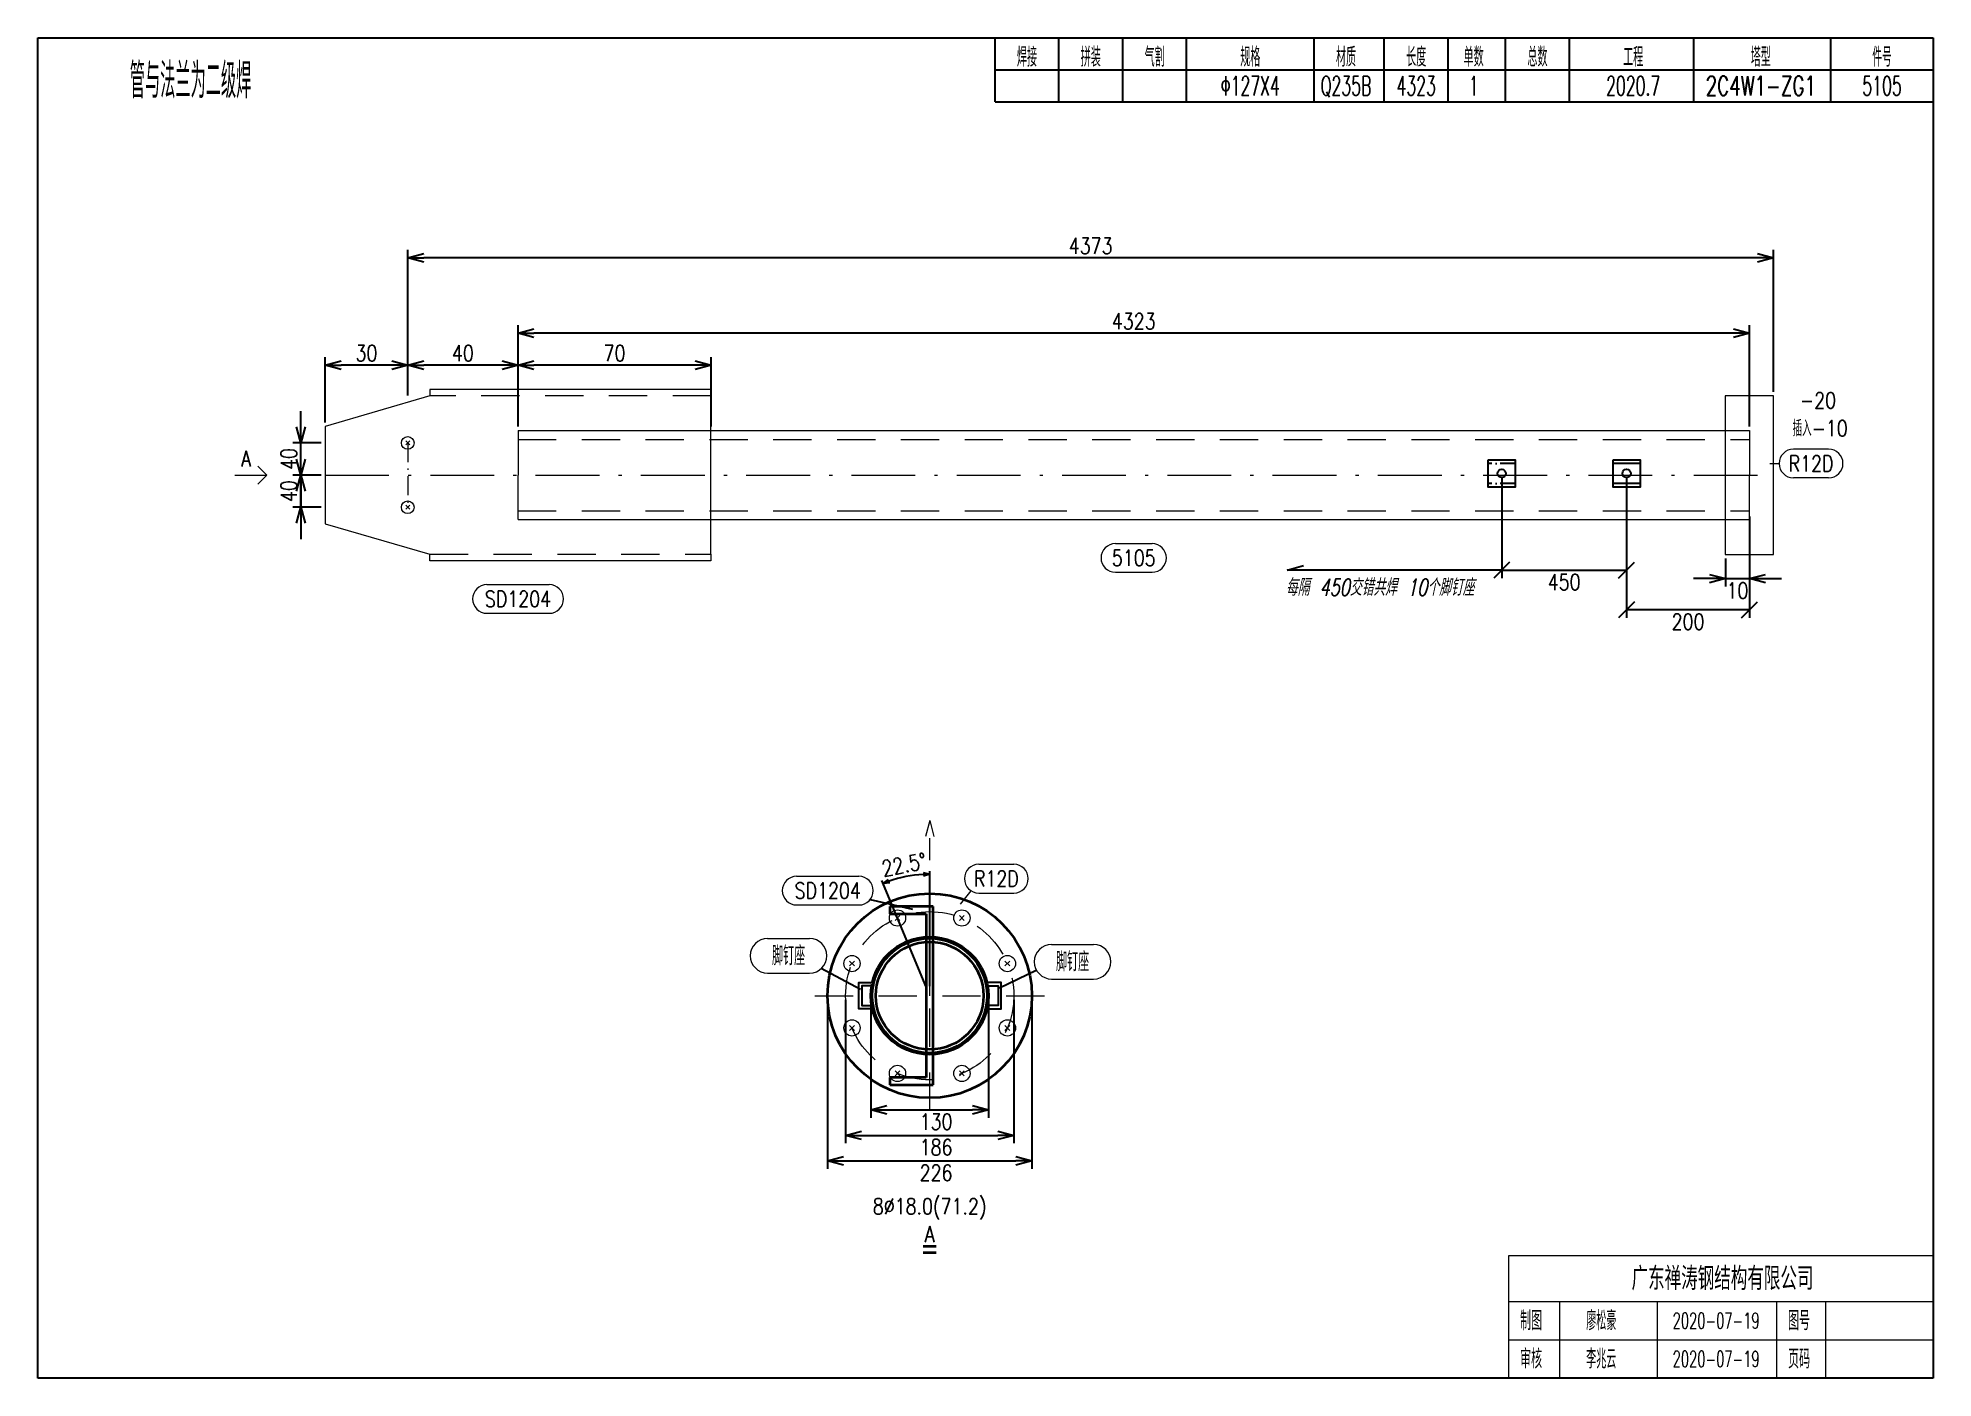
# Model space of a CAD drawing. Extents: x 154981 to 165753, y -86801 to -82885.
# Drawn here: x 157658.1 to 157955.1, y -84766.7 to -84556.7 of the extents above; entities that cross this region are included whole.
import ezdxf
from ezdxf.enums import TextEntityAlignment as Align

# ---------------------------------------------------------------- set-up
doc = ezdxf.new("R2010")
doc.units = 0
doc.header["$MEASUREMENT"] = 0
for name, pattern in [('ACAD_ISO10W100', [18, 12, -3, 0, -3]), ('一点画线', [5.2, 3, -1, 0.2, -1]), ('长一点画线', [16.5, 10, -3, 0.5, -3]), ('长虚线', [10, 6, -4])]:
    doc.linetypes.add(name, pattern=pattern)
doc.layers.get('0').update_dxf_attribs({"linetype": 'CONTINUOUS', "lineweight": 25})
doc.layers.get('Defpoints').update_dxf_attribs({"linetype": 'CONTINUOUS'})
doc.layers.add('12', color=7, linetype='CONTINUOUS')
doc.layers.add('4', color=7, linetype='CONTINUOUS', lineweight=25)
doc.layers.add('5', color=7, linetype='CONTINUOUS', lineweight=25)
doc.styles.add('DimFont', font='simplex.shx', dxfattribs={"width": 0.8, "bigfont": 'gbhzfs.shx'})
doc.styles.add('hz', font='txt.shx', dxfattribs={"width": 0.7, "oblique": 12, "bigfont": 'hztxt.shx'})
doc.styles.get("Standard").update_dxf_attribs({"font": 'simplex.shx', "width": 0.7, "height": 3, "bigfont": 'gbhzfs.shx'})
doc.dimstyles.new('DHDxfDimStyleOblique', dxfattribs={"dimtxt": 2.5, "dimasz": 2.5, "dimexe": 1.25, "dimexo": 0.625, "dimtad": 2, "dimtxsty": 'DimFont', "dimblk": 'OBLIQUE', "dimblk1": 'OBLIQUE', "dimblk2": 'OBLIQUE', "dimcen": 2.5, "dimadec": 0, "dimazin": 0, "dimtfac": 1, "dimtmove": 0, "dimatfit": 3, "dimfxl": 0, "dimarcsym": 0})
doc.dimstyles.new('DHDxfDimStyleOpen30', dxfattribs={"dimtxt": 2.5, "dimasz": 2.5, "dimexe": 1.25, "dimexo": 0.625, "dimtad": 2, "dimtxsty": 'DimFont', "dimblk": 'OPEN30', "dimblk1": 'OPEN30', "dimblk2": 'OPEN30', "dimcen": 2.5, "dimadec": 0, "dimazin": 0, "dimtfac": 1, "dimtmove": 0, "dimatfit": 3, "dimfxl": 0, "dimarcsym": 0})

msp = doc.modelspace()

# ---------------------------------------------------------------- texts
at = {"layer": '12', "color": 140, "style": 'hz', "oblique": 12, "width": 0.7}
msp.add_text('每隔 450交错共焊 10个脚钉座', height=2.625, dxfattribs=at).set_placement((157868.42533, -84642.61606), align=Align.MIDDLE)
at = {"layer": '4', "color": 1, "linetype": 'Continuous', "lineweight": 25}
for s, height, width, p in [('焊接', 3, 0.7, (157813.11666, -84559.66733)), ('拼装', 3, 0.7, (157823.11666, -84559.66733)), ('气割', 3, 0.7, (157833.11666, -84559.66733)), ('规格', 3, 0.7, (157848.11666, -84559.66733)), ('材质', 3, 0.7, (157863.11666, -84559.66733)), ('长度', 3, 0.7, (157874.11666, -84559.66733)), ('单数', 3, 0.7, (157883.11666, -84559.66733)), ('总数', 3, 0.7, (157893.11666, -84559.66733)), ('工程', 3, 0.7, (157908.11666, -84559.66733)), ('塔型', 3, 0.7, (157928.11666, -84559.66733)), ('件号', 3, 0.6, (157947.11666, -84559.66733)), ('管与法兰为二级焊', 5.5125, 0.6, (157682.04087, -84563.37392)), ('Φ127X4', 3, 0.6, (157848.11666, -84564.16733)), ('Q235B', 3, 0.6, (157863.11666, -84564.16733)), ('4323', 3, 0.6, (157874.11666, -84564.16733)), ('1', 3, 0.6, (157883.11666, -84564.16733)), ('2020.7', 3, 0.6, (157908.11666, -84564.16733)), ('2C4W1-ZG1', 3, 0.7, (157928.11666, -84564.16733)), ('5105', 3, 0.6, (157947.11666, -84564.16733))]:
    msp.add_text(s, height=height, dxfattribs=dict(at, width=width)).set_placement(p, align=Align.MIDDLE_CENTER)
at = {"layer": '4', "color": 1, "linetype": 'Continuous', "lineweight": 13}
msp.add_text('广东禅涛钢结构有限公司', height=3.6, dxfattribs=at).set_placement((157922.11666, -84751.06733), align=Align.MIDDLE_CENTER)
for s, height, width, p in [('制图', 3, 0.8, (157892.11666, -84757.66733)), ('廖松豪', 3, 0.7, (157903.11666, -84757.66733)), ('2020-07-19', 2.5, 0.6, (157921.11666, -84757.66733)), ('图号', 3, 0.8, (157934.11666, -84757.66733)), ('审核', 3, 0.8, (157892.11666, -84763.66733)), ('李兆云', 3, 0.7, (157903.11666, -84763.66733)), ('2020-07-19', 2.5, 0.6, (157921.11666, -84763.66733)), ('页码', 3, 0.8, (157934.11666, -84763.66733))]:
    msp.add_text(s, height=height, dxfattribs=dict(at, width=width)).set_placement(p, align=Align.MIDDLE_CENTER)
at = {"layer": '5', "color": 7, "linetype": 'Continuous', "lineweight": 18, "width": 0.8}
for s, p in [('-20', (157937.07965, -84613.46245)), ('插入-10', (157937.41274, -84617.83805)), ('8%%c18.0(71.2)', (157797.87043, -84739.75191))]:
    msp.add_text(s, height=2.5, dxfattribs=at).set_placement(p, align=Align.MIDDLE_CENTER)
at = {"layer": '5', "color": 6, "linetype": 'Continuous', "lineweight": 13, "width": 0.8}
for s, p in [('A', (157690.73905, -84622.59481)), ('5105', (157829.84666, -84638.15233)), ('SD1204', (157733.35666, -84644.57833)), ('SD1204', (157781.89669, -84690.28097))]:
    msp.add_text(s, height=2.5, dxfattribs=at).set_placement(p, align=Align.MIDDLE_CENTER)
at = {"layer": '5', "color": 6, "linetype": 'Continuous', "lineweight": 18, "width": 0.8}
for p in [(157935.99387, -84623.35734), (157808.31859, -84688.40759)]:
    msp.add_text('R12D', height=2.5, dxfattribs=at).set_placement(p, align=Align.MIDDLE_CENTER)
at = {"layer": '5', "color": 1, "linetype": 'Continuous', "lineweight": 18, "width": 0.8}
for p in [(157775.75979, -84700.49654), (157820.26586, -84701.43435)]:
    msp.add_text('脚钉座', height=3, dxfattribs=at).set_placement(p, align=Align.MIDDLE_CENTER)
at = {"layer": '5', "color": 6, "linetype": 'Continuous', "lineweight": 18, "width": 0.8}
msp.add_text('A', height=2.5, dxfattribs=at).set_placement((157797.87043, -84742.87691), align=Align.TOP_CENTER)

# ---------------------------------------------------------------- blocks, each defined once
blk = doc.blocks.new('_OPEN30')
at = {"color": 0, "linetype": 'ByBlock', "lineweight": -2}
for p, q in [((-1, 0.27), (0, 0)), ((0, 0), (-1, -0.27)), ((0, 0), (-1, 0))]:
    blk.add_line(p, q, dxfattribs=at)
blk = doc.blocks.new('*D66')
at = {"layer": '5', "color": 3, "linetype": 'Continuous', "lineweight": -2}
for p, q in [((157716.08, -84612.7), (157716.08, -84589.9)), ((157927.62, -84591.15), (157718.58, -84591.15)), ((157930.12, -84612.11), (157930.12, -84589.9))]:
    blk.add_line(p, q, dxfattribs=at)
at = {"layer": 'Defpoints', "color": 0, "linetype": 'Continuous'}
for p in [(157716.08, -84591.15), (157716.08, -84613.32), (157930.12, -84612.74)]:
    blk.add_point(p, dxfattribs=at)
at = {"layer": '5', "color": 3, "linetype": 'Continuous', "lineweight": -2, "xscale": 2.5, "yscale": 2.5, "zscale": 2.5, "rotation": 180}
blk.add_blockref('_OPEN30', (157716.08, -84591.15), dxfattribs=at)
at = {"layer": '5', "color": 3, "linetype": 'Continuous', "lineweight": -2, "xscale": 2.5, "yscale": 2.5, "zscale": 2.5}
blk.add_blockref('_OPEN30', (157930.12, -84591.15), dxfattribs=at)
at = {"layer": '5', "color": 6, "linetype": 'Continuous', "lineweight": 13, "insert": (157823.1, -84589.27), "char_height": 2.5, "attachment_point": 5, "line_spacing_factor": 0.6, "style": 'DimFont'}
blk.add_mtext('4373', dxfattribs=at)
blk = doc.blocks.new('*D67')
at = {"layer": '5', "color": 3, "linetype": 'Continuous', "lineweight": -2}
for p, q in [((157733.36, -84617.56), (157733.36, -84601.7)), ((157923.84, -84602.95), (157735.86, -84602.95)), ((157926.34, -84617.56), (157926.34, -84601.7))]:
    blk.add_line(p, q, dxfattribs=at)
at = {"layer": 'Defpoints', "color": 0, "linetype": 'Continuous'}
for p in [(157733.36, -84602.95), (157733.36, -84618.18), (157926.34, -84618.18)]:
    blk.add_point(p, dxfattribs=at)
at = {"layer": '5', "color": 3, "linetype": 'Continuous', "lineweight": -2, "xscale": 2.5, "yscale": 2.5, "zscale": 2.5, "rotation": 180}
blk.add_blockref('_OPEN30', (157733.36, -84602.95), dxfattribs=at)
at = {"layer": '5', "color": 3, "linetype": 'Continuous', "lineweight": -2, "xscale": 2.5, "yscale": 2.5, "zscale": 2.5}
blk.add_blockref('_OPEN30', (157926.34, -84602.95), dxfattribs=at)
at = {"layer": '5', "color": 6, "linetype": 'Continuous', "lineweight": 13, "insert": (157829.85, -84601.07), "char_height": 2.5, "attachment_point": 5, "line_spacing_factor": 0.6, "style": 'DimFont'}
blk.add_mtext('4323', dxfattribs=at)
blk = doc.blocks.new('*D68')
at = {"layer": '5', "color": 3, "linetype": 'Continuous', "lineweight": -2}
for p, q in [((157926.34, -84632.78), (157926.34, -84642.65)), ((157922.56, -84638.22), (157922.56, -84642.65)), ((157920.06, -84641.4), (157917.56, -84641.4)), ((157922.56, -84641.4), (157926.34, -84641.4)), ((157928.84, -84641.4), (157931.34, -84641.4))]:
    blk.add_line(p, q, dxfattribs=at)
at = {"layer": 'Defpoints', "color": 0, "linetype": 'Continuous'}
for p in [(157926.34, -84632.15), (157922.56, -84637.6), (157926.34, -84641.4)]:
    blk.add_point(p, dxfattribs=at)
at = {"layer": '5', "color": 3, "linetype": 'Continuous', "lineweight": -2, "xscale": 2.5, "yscale": 2.5, "zscale": 2.5}
blk.add_blockref('_OPEN30', (157922.56, -84641.4), dxfattribs=at)
at = {"layer": '5', "color": 3, "linetype": 'Continuous', "lineweight": -2, "xscale": 2.5, "yscale": 2.5, "zscale": 2.5, "rotation": 180}
blk.add_blockref('_OPEN30', (157926.34, -84641.4), dxfattribs=at)
at = {"layer": '5', "color": 6, "linetype": 'Continuous', "lineweight": 13, "insert": (157924.45, -84643.27), "char_height": 2.5, "attachment_point": 5, "line_spacing_factor": 0.6, "style": 'DimFont'}
blk.add_mtext('10', dxfattribs=at)
blk = doc.blocks.new('*D69')
at = {"layer": '5', "color": 3, "linetype": 'Continuous', "lineweight": -2}
for p, q in [((157699.32, -84617.63), (157699.32, -84615.13)), ((157702.49, -84620.13), (157698.07, -84620.13)), ((157699.32, -84625.17), (157699.32, -84620.13)), ((157702.49, -84625.17), (157698.07, -84625.17)), ((157699.32, -84627.67), (157699.32, -84630.17))]:
    blk.add_line(p, q, dxfattribs=at)
at = {"layer": 'Defpoints', "color": 0, "linetype": 'Continuous'}
for p in [(157699.32, -84620.13), (157703.12, -84620.13), (157703.12, -84625.17)]:
    blk.add_point(p, dxfattribs=at)
at = {"layer": '5', "color": 3, "linetype": 'Continuous', "lineweight": -2, "xscale": 2.5, "yscale": 2.5, "zscale": 2.5}
for p, rotation in [((157699.32, -84620.13), 270), ((157699.32, -84625.17), 90)]:
    blk.add_blockref('_OPEN30', p, dxfattribs=dict(at, rotation=rotation))
at = {"layer": '5', "color": 6, "linetype": 'Continuous', "lineweight": 13, "insert": (157697.44, -84622.65), "char_height": 2.5, "attachment_point": 5, "rotation": 90, "line_spacing_factor": 0.6, "style": 'DimFont'}
blk.add_mtext('40', dxfattribs=at)
blk = doc.blocks.new('*D70')
at = {"layer": '5', "color": 3, "linetype": 'Continuous', "lineweight": -2}
for p, q in [((157699.32, -84622.67), (157699.32, -84620.17)), ((157702.49, -84625.17), (157698.07, -84625.17)), ((157699.32, -84630.21), (157699.32, -84625.17)), ((157702.49, -84630.21), (157698.07, -84630.21)), ((157699.32, -84632.71), (157699.32, -84635.21))]:
    blk.add_line(p, q, dxfattribs=at)
at = {"layer": 'Defpoints', "color": 0, "linetype": 'Continuous'}
for p in [(157699.32, -84625.17), (157703.12, -84625.17), (157703.12, -84630.21)]:
    blk.add_point(p, dxfattribs=at)
at = {"layer": '5', "color": 3, "linetype": 'Continuous', "lineweight": -2, "xscale": 2.5, "yscale": 2.5, "zscale": 2.5}
for p, rotation in [((157699.32, -84625.17), 270), ((157699.32, -84630.21), 90)]:
    blk.add_blockref('_OPEN30', p, dxfattribs=dict(at, rotation=rotation))
at = {"layer": '5', "color": 6, "linetype": 'Continuous', "lineweight": 13, "insert": (157697.44, -84627.69), "char_height": 2.5, "attachment_point": 5, "rotation": 90, "line_spacing_factor": 0.6, "style": 'DimFont'}
blk.add_mtext('40', dxfattribs=at)
blk = doc.blocks.new('*D71')
at = {"layer": '5', "color": 3, "linetype": 'Continuous', "lineweight": -2}
for p, q in [((157703.12, -84616.92), (157703.12, -84606.7)), ((157713.58, -84607.95), (157705.62, -84607.95)), ((157716.08, -84611.12), (157716.08, -84606.7))]:
    blk.add_line(p, q, dxfattribs=at)
at = {"layer": 'Defpoints', "color": 0, "linetype": 'Continuous'}
for p in [(157703.12, -84607.95), (157716.08, -84611.75), (157703.12, -84617.54)]:
    blk.add_point(p, dxfattribs=at)
at = {"layer": '5', "color": 3, "linetype": 'Continuous', "lineweight": -2, "xscale": 2.5, "yscale": 2.5, "zscale": 2.5, "rotation": 180}
blk.add_blockref('_OPEN30', (157703.12, -84607.95), dxfattribs=at)
at = {"layer": '5', "color": 3, "linetype": 'Continuous', "lineweight": -2, "xscale": 2.5, "yscale": 2.5, "zscale": 2.5}
blk.add_blockref('_OPEN30', (157716.08, -84607.95), dxfattribs=at)
at = {"layer": '5', "color": 6, "linetype": 'Continuous', "lineweight": 13, "insert": (157709.6, -84606.07), "char_height": 2.5, "attachment_point": 5, "line_spacing_factor": 0.6, "style": 'DimFont'}
blk.add_mtext('30', dxfattribs=at)
blk = doc.blocks.new('*D72')
at = {"layer": '5', "color": 3, "linetype": 'Continuous', "lineweight": -2}
for p, q in [((157716.08, -84611.12), (157716.08, -84606.7)), ((157730.86, -84607.95), (157718.58, -84607.95)), ((157733.36, -84617.56), (157733.36, -84606.7))]:
    blk.add_line(p, q, dxfattribs=at)
at = {"layer": 'Defpoints', "color": 0, "linetype": 'Continuous'}
for p in [(157716.08, -84607.95), (157716.08, -84611.75), (157733.36, -84618.18)]:
    blk.add_point(p, dxfattribs=at)
at = {"layer": '5', "color": 3, "linetype": 'Continuous', "lineweight": -2, "xscale": 2.5, "yscale": 2.5, "zscale": 2.5, "rotation": 180}
blk.add_blockref('_OPEN30', (157716.08, -84607.95), dxfattribs=at)
at = {"layer": '5', "color": 3, "linetype": 'Continuous', "lineweight": -2, "xscale": 2.5, "yscale": 2.5, "zscale": 2.5}
blk.add_blockref('_OPEN30', (157733.36, -84607.95), dxfattribs=at)
at = {"layer": '5', "color": 6, "linetype": 'Continuous', "lineweight": 13, "insert": (157724.72, -84606.07), "char_height": 2.5, "attachment_point": 5, "line_spacing_factor": 0.6, "style": 'DimFont'}
blk.add_mtext('40', dxfattribs=at)
blk = doc.blocks.new('*D73')
at = {"layer": '5', "color": 3, "linetype": 'Continuous', "lineweight": -2}
for p, q in [((157733.36, -84617.56), (157733.36, -84606.7)), ((157761.1, -84607.95), (157735.86, -84607.95)), ((157763.6, -84617.56), (157763.6, -84606.7))]:
    blk.add_line(p, q, dxfattribs=at)
at = {"layer": 'Defpoints', "color": 0, "linetype": 'Continuous'}
for p in [(157733.36, -84607.95), (157733.36, -84618.18), (157763.6, -84618.18)]:
    blk.add_point(p, dxfattribs=at)
at = {"layer": '5', "color": 3, "linetype": 'Continuous', "lineweight": -2, "xscale": 2.5, "yscale": 2.5, "zscale": 2.5, "rotation": 180}
blk.add_blockref('_OPEN30', (157733.36, -84607.95), dxfattribs=at)
at = {"layer": '5', "color": 3, "linetype": 'Continuous', "lineweight": -2, "xscale": 2.5, "yscale": 2.5, "zscale": 2.5}
blk.add_blockref('_OPEN30', (157763.6, -84607.95), dxfattribs=at)
at = {"layer": '5', "color": 6, "linetype": 'Continuous', "lineweight": 13, "insert": (157748.48, -84606.07), "char_height": 2.5, "attachment_point": 5, "line_spacing_factor": 0.6, "style": 'DimFont'}
blk.add_mtext('70', dxfattribs=at)
blk = doc.blocks.new('*D979')
at = {"layer": '5', "color": 3, "linetype": 'Continuous', "lineweight": -2}
for p, q in [((157797.3, -84705.37), (157790.39, -84688.7)), ((157797.87, -84705.25), (157797.87, -84687.21))]:
    blk.add_line(p, q, dxfattribs=at)
blk.add_arc((157797.87, -84706.75), 19.04, 93.0094, 109.4906, dxfattribs=at)
at = {"layer": 'Defpoints', "color": 0, "linetype": 'Continuous'}
for p in [(157792.94, -84688.36), (157797.49, -84705.83), (157797.87, -84705.75), (157797.87, -84706.75)]:
    blk.add_point(p, dxfattribs=at)
at = {"layer": '5', "color": 3, "linetype": 'Continuous', "lineweight": -2}
for p, rotation in [((157790.58, -84689.16), 200.9953045503553), ((157797.87, -84687.71), 1.504695451769866)]:
    blk.add_blockref('_OPEN30', p, dxfattribs=dict(at, rotation=rotation))
at = {"layer": '5', "color": 6, "linetype": 'Continuous', "lineweight": 18, "insert": (157793.86, -84686.22), "char_height": 2.5, "attachment_point": 5, "rotation": 11.0623, "style": 'DimFont'}
blk.add_mtext('22.5%%d', dxfattribs=at)
blk = doc.blocks.new('*D978')
at = {"layer": '5', "color": 134, "linetype": 'Continuous', "lineweight": -2}
for p, q in [((157784.69, -84707.38), (157784.69, -84729.88)), ((157811.05, -84707.38), (157811.05, -84729.88)), ((157787.19, -84728.63), (157808.55, -84728.63))]:
    blk.add_line(p, q, dxfattribs=at)
at = {"layer": 'Defpoints', "color": 0, "linetype": 'Continuous'}
for p in [(157784.69, -84706.75), (157811.05, -84706.75), (157811.05, -84728.63)]:
    blk.add_point(p, dxfattribs=at)
at = {"layer": '5', "color": 134, "linetype": 'Continuous', "lineweight": -2, "xscale": 2.5, "yscale": 2.5, "zscale": 2.5, "rotation": 180}
blk.add_blockref('_OPEN30', (157784.69, -84728.63), dxfattribs=at)
at = {"layer": '5', "color": 134, "linetype": 'Continuous', "lineweight": -2, "xscale": 2.5, "yscale": 2.5, "zscale": 2.5}
blk.add_blockref('_OPEN30', (157811.05, -84728.63), dxfattribs=at)
at = {"layer": '5', "color": 134, "linetype": 'Continuous', "lineweight": 18, "insert": (157798.87, -84730.5), "char_height": 2.5, "attachment_point": 5, "line_spacing_factor": 0.6, "style": 'DimFont'}
blk.add_mtext('186', dxfattribs=at)
blk = doc.blocks.new('*D977')
at = {"layer": '5', "color": 134, "linetype": 'Continuous', "lineweight": -2}
for p, q in [((157788.66, -84707.38), (157788.66, -84725.88)), ((157807.08, -84707.38), (157807.08, -84725.88)), ((157791.16, -84724.63), (157804.58, -84724.63))]:
    blk.add_line(p, q, dxfattribs=at)
at = {"layer": 'Defpoints', "color": 0, "linetype": 'Continuous'}
for p in [(157788.66, -84706.75), (157807.08, -84706.75), (157807.08, -84724.63)]:
    blk.add_point(p, dxfattribs=at)
at = {"layer": '5', "color": 134, "linetype": 'Continuous', "lineweight": -2, "xscale": 2.5, "yscale": 2.5, "zscale": 2.5, "rotation": 180}
blk.add_blockref('_OPEN30', (157788.66, -84724.63), dxfattribs=at)
at = {"layer": '5', "color": 134, "linetype": 'Continuous', "lineweight": -2, "xscale": 2.5, "yscale": 2.5, "zscale": 2.5}
blk.add_blockref('_OPEN30', (157807.08, -84724.63), dxfattribs=at)
at = {"layer": '5', "color": 134, "linetype": 'Continuous', "lineweight": 18, "insert": (157798.87, -84726.5), "char_height": 2.5, "attachment_point": 5, "line_spacing_factor": 0.6, "style": 'DimFont'}
blk.add_mtext('130', dxfattribs=at)
blk = doc.blocks.new('*D976')
at = {"layer": '5', "color": 134, "linetype": 'Continuous', "lineweight": -2}
for p, q in [((157781.85, -84707.38), (157781.85, -84733.88)), ((157813.89, -84707.38), (157813.89, -84733.88)), ((157784.35, -84732.63), (157811.39, -84732.63))]:
    blk.add_line(p, q, dxfattribs=at)
at = {"layer": 'Defpoints', "color": 0, "linetype": 'Continuous'}
for p in [(157781.85, -84706.75), (157813.89, -84706.75), (157813.89, -84732.63)]:
    blk.add_point(p, dxfattribs=at)
at = {"layer": '5', "color": 134, "linetype": 'Continuous', "lineweight": -2, "xscale": 2.5, "yscale": 2.5, "zscale": 2.5, "rotation": 180}
blk.add_blockref('_OPEN30', (157781.85, -84732.63), dxfattribs=at)
at = {"layer": '5', "color": 134, "linetype": 'Continuous', "lineweight": -2, "xscale": 2.5, "yscale": 2.5, "zscale": 2.5}
blk.add_blockref('_OPEN30', (157813.89, -84732.63), dxfattribs=at)
at = {"layer": '5', "color": 134, "linetype": 'Continuous', "lineweight": 18, "insert": (157798.87, -84734.5), "char_height": 2.5, "attachment_point": 5, "line_spacing_factor": 0.6, "style": 'DimFont'}
blk.add_mtext('226', dxfattribs=at)
blk = doc.blocks.new('板孔默认')
at = {"layer": '5', "color": 7, "linetype": 'Continuous', "lineweight": 13}
for p, q in [((-0.3, -0.3), (0.3, 0.3)), ((0.3, -0.3), (-0.3, 0.3))]:
    blk.add_line(p, q, dxfattribs=at)
blk.add_circle((0, 0), 1, dxfattribs=at)
blk = doc.blocks.new('_OBLIQUE')
at = {"color": 0, "linetype": 'ByBlock', "lineweight": -2}
blk.add_line((-0.5, -0.5), (0.5, 0.5), dxfattribs=at)
blk = doc.blocks.new('*D981')
at = {"color": 0, "linetype": 'Continuous', "lineweight": -2}
for p, q in [((157887.51, -84625.54), (157887.51, -84641.32)), ((157907.08, -84625.54), (157907.08, -84641.32)), ((157887.51, -84640.07), (157907.08, -84640.07))]:
    blk.add_line(p, q, dxfattribs=at)
at = {"layer": 'Defpoints', "color": 0, "linetype": 'Continuous'}
for p in [(157887.51, -84624.92), (157907.08, -84624.92), (157907.08, -84640.07)]:
    blk.add_point(p, dxfattribs=at)
at = {"color": 0, "linetype": 'Continuous', "lineweight": -2, "xscale": 2.5, "yscale": 2.5, "zscale": 2.5, "rotation": 180}
blk.add_blockref('_OBLIQUE', (157887.51, -84640.07), dxfattribs=at)
at = {"color": 0, "linetype": 'Continuous', "lineweight": -2, "xscale": 2.5, "yscale": 2.5, "zscale": 2.5}
blk.add_blockref('_OBLIQUE', (157907.08, -84640.07), dxfattribs=at)
at = {"color": 0, "linetype": 'Continuous', "insert": (157897.3, -84641.94), "char_height": 2.5, "attachment_point": 5, "style": 'DimFont'}
blk.add_mtext('450', dxfattribs=at)
blk = doc.blocks.new('*D980')
at = {"color": 0, "linetype": 'Continuous', "lineweight": -2}
for p, q in [((157907.08, -84625.54), (157907.08, -84647.52)), ((157926.34, -84631.67), (157926.34, -84647.52)), ((157926.34, -84646.27), (157907.08, -84646.27))]:
    blk.add_line(p, q, dxfattribs=at)
at = {"layer": 'Defpoints', "color": 0, "linetype": 'Continuous'}
for p in [(157907.08, -84624.92), (157926.34, -84631.04), (157907.08, -84646.27)]:
    blk.add_point(p, dxfattribs=at)
at = {"color": 0, "linetype": 'Continuous', "lineweight": -2, "xscale": 2.5, "yscale": 2.5, "zscale": 2.5, "rotation": 180}
blk.add_blockref('_OBLIQUE', (157907.08, -84646.27), dxfattribs=at)
at = {"color": 0, "linetype": 'Continuous', "lineweight": -2, "xscale": 2.5, "yscale": 2.5, "zscale": 2.5}
blk.add_blockref('_OBLIQUE', (157926.34, -84646.27), dxfattribs=at)
at = {"color": 0, "linetype": 'Continuous', "insert": (157916.71, -84648.15), "char_height": 2.5, "attachment_point": 5, "style": 'DimFont'}
blk.add_mtext('200', dxfattribs=at)
blk = doc.blocks.new('CTDHK')
at = {"color": 0, "linetype": 'Continuous'}
for p, q in [((0, 210), (297, 210)), ((0, 0), (0, 210)), ((297, 210), (297, 0)), ((297, 0), (0, 0))]:
    blk.add_line(p, q, dxfattribs=at)

# ---------------------------------------------------------------- dimensions: what is measured, and where the dimension line sits
at = {"color": 0, "linetype": 'Continuous'}
for base, p1, text, picture, middle in [((157907.08167, -84640.06708), (157887.51328, -84624.91833), '450', '*D981', (157897.29748, -84641.94208)), ((157907.08167, -84646.27005), (157926.33666, -84631.04133), '200', '*D980', (157916.70917, -84648.14505))]:
    dim = msp.add_linear_dim(base=base, p1=p1, p2=(157907.08167, -84624.91833), text=text, dimstyle='DHDxfDimStyleOblique', dxfattribs=at)
    dim.commit()
    dim.dimension.update_dxf_attribs({"geometry": picture, "text_midpoint": middle})
at = {"layer": '5', "color": 6, "linetype": 'Continuous', "lineweight": 13}
for base, p1, p2, text, picture, middle in [((157716.07666, -84591.14533), (157930.11666, -84612.73733), (157716.07666, -84613.32433), '4373', '*D66', (157823.09666, -84591.14533)), ((157733.35666, -84602.94833), (157926.33666, -84618.18233), (157733.35666, -84618.18233), '4323', '*D67', (157829.84666, -84602.94833)), ((157703.11666, -84607.94833), (157716.07666, -84611.74833), (157703.11666, -84617.54433), '30', '*D71', (157709.59666, -84607.94833)), ((157716.07666, -84607.94833), (157733.35666, -84618.18233), (157716.07666, -84611.74833), '40', '*D72', (157724.71666, -84607.94833)), ((157733.35666, -84607.94833), (157763.59666, -84618.18233), (157733.35666, -84618.18233), '70', '*D73', (157748.47666, -84607.94833)), ((157926.33666, -84641.39733), (157922.55666, -84637.59733), (157926.33666, -84632.15233), '10', '*D68', (157924.44666, -84641.39733))]:
    dim = msp.add_linear_dim(base=base, p1=p1, p2=p2, text=text, dimstyle='DHDxfDimStyleOpen30', override={"dimtxt": 2.5, "dimclrd": 3, "dimclre": 3, "dimclrt": 6}, dxfattribs=at)
    dim.commit()
    dim.dimension.update_dxf_attribs({"geometry": picture, "text_midpoint": middle, "dimtype": 160})
for base, p1, p2, picture, middle in [((157699.31666, -84620.12733), (157703.11666, -84625.16733), (157703.11666, -84620.12733), '*D69', (157699.31666, -84622.64733)), ((157699.31666, -84625.16733), (157703.11666, -84630.20733), (157703.11666, -84625.16733), '*D70', (157699.31666, -84627.68733))]:
    dim = msp.add_linear_dim(base=base, p1=p1, p2=p2, angle=90, text='40', dimstyle='DHDxfDimStyleOpen30', override={"dimtxt": 2.5, "dimclrd": 3, "dimclre": 3, "dimclrt": 6}, dxfattribs=at)
    dim.commit()
    dim.dimension.update_dxf_attribs({"geometry": picture, "text_midpoint": middle, "dimtype": 160})
at = {"layer": '5', "color": 3, "linetype": 'Continuous', "lineweight": 18}
dim = msp.add_angular_dim_3p(base=(157792.9422, -84688.35954), center=(157797.87043, -84706.75191), p1=(157797.87043, -84705.75191), p2=(157797.48774, -84705.82803), text='22.5%%d', dimstyle='DHDxfDimStyleOpen30', override={"dimasz": 1, "dimexe": 0.5, "dimexo": 0.5, "dimclrd": 3, "dimclre": 3, "dimclrt": 6}, dxfattribs=at)
dim.commit()
dim.dimension.update_dxf_attribs({"geometry": '*D979', "text_midpoint": (157794.21686, -84688.06453), "dimtype": 165})
at = {"layer": '5', "color": 134, "linetype": 'Continuous', "lineweight": 18}
for base, p1, p2, text, picture, middle in [((157813.88617, -84732.62691), (157781.85468, -84706.75191), (157813.88617, -84706.75191), '226', '*D976', (157798.87043, -84732.62691)), ((157811.05153, -84728.62691), (157784.68932, -84706.75191), (157811.05153, -84706.75191), '186', '*D978', (157798.87043, -84728.62691)), ((157807.08302, -84724.62691), (157788.65783, -84706.75191), (157807.08302, -84706.75191), '130', '*D977', (157798.87043, -84724.62691))]:
    dim = msp.add_linear_dim(base=base, p1=p1, p2=p2, angle=0, text=text, dimstyle='DHDxfDimStyleOpen30', override={"dimtxt": 2.5, "dimclrd": 134, "dimclre": 134, "dimclrt": 134}, dxfattribs=at)
    dim.commit()
    dim.dimension.update_dxf_attribs({"geometry": picture, "text_midpoint": middle, "dimtype": 161})

# ---------------------------------------------------------------- linework, layer by layer
at = {"color": 0, "linetype": 'ACAD_ISO10W100', "ltscale": 0.2}
for p, q in [((157889.65215, -84623.35033), (157885.38528, -84623.35033)), ((157889.65215, -84626.48633), (157885.38528, -84626.48633))]:
    msp.add_line(p, q, dxfattribs=at)
at = {"color": 0, "linetype": 'Continuous'}
for p, q in [((157909.22054, -84623.35033), (157904.95367, -84623.35033)), ((157909.22054, -84626.48633), (157904.95367, -84626.48633))]:
    msp.add_line(p, q, dxfattribs=at)
at = {"color": 3, "linetype": 'Continuous'}
for p, q in [((157788.53344, -84691.65862), (157795.19895, -84693.19753)), ((157780.88902, -84702.43128), (157787.01768, -84705.72735)), ((157808.82591, -84705.50672), (157814.54779, -84702.75242))]:
    msp.add_line(p, q, dxfattribs=at)
at = {"color": 0, "linetype": 'Continuous'}
for points in [[(157885.38528, -84622.79033), (157889.64128, -84622.79033), (157889.64128, -84627.04633), (157885.38528, -84627.04633)], [(157904.95367, -84622.79033), (157909.20967, -84622.79033), (157909.20967, -84627.04633), (157904.95367, -84627.04633)]]:
    msp.add_lwpolyline(points, close=True, dxfattribs=at)
at = {"color": 3, "linetype": 'Continuous'}
for points in [[(157789.06481, -84705.20901), (157787.22934, -84705.20901), (157787.22934, -84708.30396), (157789.05415, -84708.30396), (157789.05415, -84708.80901), (157786.7413, -84708.80901), (157786.7413, -84704.6859), (157789.04747, -84704.6859), (157789.06481, -84705.20901)], [(157806.7708, -84705.20901), (157808.60626, -84705.20901), (157808.60626, -84708.30396), (157806.78145, -84708.30396), (157806.78145, -84708.80901), (157809.09431, -84708.80901), (157809.09431, -84704.6859), (157806.78813, -84704.6859), (157806.7708, -84705.20901)]]:
    msp.add_lwpolyline(points, dxfattribs=at)
at = {"color": 0, "linetype": 'Continuous'}
for centre in [(157887.51328, -84624.91833), (157907.08167, -84624.91833)]:
    msp.add_circle(centre, 0.65504, dxfattribs=at)
at = {"layer": '12'}
for p, q in [((157853.91052, -84640.06708), (157856.45827, -84639.3304)), ((157887.51328, -84640.06708), (157853.91052, -84640.06708))]:
    msp.add_line(p, q, dxfattribs=at)
at = {"layer": '4', "color": 1, "linetype": 'Continuous', "lineweight": 25}
for p, q in [((157808.11666, -84566.66733), (157808.11666, -84556.66733)), ((157818.11666, -84566.66733), (157818.11666, -84556.66733)), ((157828.11666, -84566.66733), (157828.11666, -84556.66733)), ((157838.11666, -84566.66733), (157838.11666, -84556.66733)), ((157858.11666, -84566.66733), (157858.11666, -84556.66733)), ((157869.11666, -84566.66733), (157869.11666, -84556.66733)), ((157879.11666, -84566.66733), (157879.11666, -84556.66733)), ((157888.11666, -84566.66733), (157888.11666, -84556.66733)), ((157898.11666, -84566.66733), (157898.11666, -84556.66733)), ((157917.61666, -84566.66733), (157917.61666, -84556.66733)), ((157939.11666, -84566.66733), (157939.11666, -84556.66733)), ((157808.11666, -84561.66733), (157955.11666, -84561.66733)), ((157808.11666, -84566.66733), (157955.11666, -84566.66733))]:
    msp.add_line(p, q, dxfattribs=at)
at = {"layer": '4', "color": 1, "linetype": 'Continuous', "lineweight": 18}
for p, q in [((157888.61666, -84766.66733), (157888.61666, -84747.46733)), ((157888.61666, -84747.46733), (157955.11666, -84747.46733)), ((157888.61666, -84754.66733), (157955.11666, -84754.66733)), ((157896.61666, -84766.66733), (157896.61666, -84754.66733)), ((157911.91666, -84766.66733), (157911.91666, -84754.66733)), ((157930.61666, -84766.66733), (157930.61666, -84754.66733)), ((157938.31666, -84766.66733), (157938.31666, -84754.66733)), ((157888.61666, -84760.66733), (157955.11666, -84760.66733))]:
    msp.add_line(p, q, dxfattribs=at)
msp.add_lwpolyline([(157658.11666, -84556.66733), (157658.11666, -84766.66733), (157955.11666, -84766.66733), (157955.11666, -84556.66733)], close=True, dxfattribs=at)
at = {"layer": '5', "color": 7, "linetype": 'Continuous', "lineweight": 13}
for p, q in [((157719.53266, -84611.74833), (157719.53266, -84612.75633)), ((157763.59666, -84611.74833), (157719.53266, -84611.74833)), ((157763.59666, -84612.75633), (157763.59666, -84611.74833)), ((157719.53266, -84612.75633), (157703.11666, -84617.54433)), ((157763.59666, -84637.57833), (157763.59666, -84612.75633)), ((157703.11666, -84617.54433), (157703.11666, -84632.79033)), ((157733.35666, -84618.18233), (157733.35666, -84625.16733)), ((157733.35666, -84618.18233), (157926.33666, -84618.18233)), ((157926.33666, -84618.18233), (157926.33666, -84625.16733)), ((157715.77666, -84619.82733), (157716.37666, -84620.42733)), ((157716.37666, -84619.82733), (157715.77666, -84620.42733)), ((157733.35666, -84632.15233), (157733.35666, -84625.16733)), ((157926.33666, -84632.15233), (157926.33666, -84625.16733)), ((157715.77666, -84629.90733), (157716.37666, -84630.50733)), ((157716.37666, -84629.90733), (157715.77666, -84630.50733)), ((157703.11666, -84632.79033), (157719.53266, -84637.57833)), ((157733.35666, -84632.15233), (157926.33666, -84632.15233)), ((157719.53266, -84638.58633), (157719.53266, -84637.57833)), ((157763.59666, -84638.58633), (157719.53266, -84638.58633)), ((157763.59666, -84637.57833), (157763.59666, -84638.58633))]:
    msp.add_line(p, q, dxfattribs=at)
at = {"layer": '5', "color": 7, "linetype": '长虚线', "lineweight": 13}
for p, q in [((157763.59666, -84612.75633), (157719.53266, -84612.75633)), ((157733.35666, -84619.57933), (157926.33666, -84619.57933)), ((157733.35666, -84630.75533), (157926.33666, -84630.75533)), ((157719.53266, -84637.57833), (157763.59666, -84637.57833))]:
    msp.add_line(p, q, dxfattribs=at)
at = {"layer": '5', "color": 240, "linetype": '一点画线', "lineweight": 13}
for p, q in [((157716.07666, -84620.12733), (157716.07666, -84620.12733)), ((157716.07666, -84620.12733), (157716.07666, -84630.20733)), ((157716.07666, -84630.20733), (157716.07666, -84630.20733))]:
    msp.add_line(p, q, dxfattribs=at)
at = {"layer": '5', "color": 3, "linetype": 'Continuous', "lineweight": 18}
for p, q in [((157938.74387, -84621.10734), (157933.24387, -84621.10734)), ((157929.52615, -84623.35734), (157930.99387, -84623.35734)), ((157938.74387, -84625.60734), (157933.24387, -84625.60734)), ((157805.56859, -84686.15759), (157811.06859, -84686.15759)), ((157802.69572, -84692.41278), (157804.3571, -84690.30772)), ((157805.56859, -84690.65759), (157811.06859, -84690.65759))]:
    msp.add_line(p, q, dxfattribs=at)
at = {"layer": '5', "color": 6, "linetype": 'Continuous', "lineweight": 13}
for p, q in [((157693.98066, -84625.16733), (157692.56645, -84623.75312)), ((157688.98066, -84625.16733), (157693.98066, -84625.16733)), ((157693.98066, -84625.16733), (157692.56645, -84626.58155))]:
    msp.add_line(p, q, dxfattribs=at)
at = {"layer": '5', "color": 240, "linetype": '长一点画线', "lineweight": 13}
msp.add_line((157703.11666, -84625.16733), (157930.11666, -84625.16733), dxfattribs=at)
at = {"layer": '5', "color": 3, "linetype": 'Continuous', "lineweight": 13}
for p, q in [((157826.97166, -84635.90233), (157832.72166, -84635.90233)), ((157826.97166, -84640.40233), (157832.72166, -84640.40233)), ((157728.48166, -84642.32833), (157738.23166, -84642.32833)), ((157728.48166, -84646.82833), (157738.23166, -84646.82833)), ((157777.02169, -84688.03097), (157786.77169, -84688.03097)), ((157777.02169, -84692.53097), (157786.77169, -84692.53097))]:
    msp.add_line(p, q, dxfattribs=at)
at = {"layer": '5', "color": 7, "linetype": '长一点画线', "lineweight": 18}
for p, q in [((157797.87043, -84679.29206), (157797.20055, -84681.79206)), ((157797.87043, -84679.29206), (157797.20055, -84681.79206)), ((157797.87043, -84679.29206), (157798.5403, -84681.79206)), ((157797.87043, -84679.29206), (157798.5403, -84681.79206)), ((157797.87043, -84685.50191), (157797.87043, -84682.0534)), ((157797.87043, -84706.75191), (157797.87043, -84688.00191))]:
    msp.add_line(p, q, dxfattribs=at)
at = {"layer": '5', "color": 240, "linetype": '长虚线', "lineweight": 18}
for p, q in [((157797.87043, -84724.76766), (157797.87043, -84688.73616)), ((157779.85468, -84706.75191), (157815.88617, -84706.75191))]:
    msp.add_line(p, q, dxfattribs=at)
at = {"layer": '5', "color": 7, "linetype": 'Continuous', "lineweight": 35}
for p, q in [((157791.6342, -84692.79128), (157791.6342, -84693.92514)), ((157798.43735, -84692.79128), (157791.6342, -84692.79128)), ((157791.6342, -84693.92514), (157797.3035, -84693.92514)), ((157797.3035, -84693.92514), (157797.3035, -84719.57868)), ((157798.43735, -84720.71254), (157798.43735, -84692.79128)), ((157797.3035, -84719.57868), (157791.6342, -84719.57868)), ((157791.6342, -84719.57868), (157791.6342, -84720.71254)), ((157791.6342, -84720.71254), (157798.43735, -84720.71254))]:
    msp.add_line(p, q, dxfattribs=at)
at = {"layer": '5', "color": 1, "linetype": 'Continuous', "lineweight": 18}
for p, q in [((157772.45979, -84697.79654), (157779.05979, -84697.79654)), ((157816.96586, -84698.73435), (157823.56586, -84698.73435)), ((157772.45979, -84703.19654), (157779.05979, -84703.19654)), ((157816.96586, -84704.13435), (157823.56586, -84704.13435))]:
    msp.add_line(p, q, dxfattribs=at)
at = {"layer": '5', "color": 3, "linetype": 'Continuous', "lineweight": 35}
for p, q in [((157796.87043, -84746.00191), (157798.87043, -84746.00191)), ((157796.87043, -84747.00191), (157798.87043, -84747.00191))]:
    msp.add_line(p, q, dxfattribs=at)
at = {"layer": '5', "color": 7, "linetype": 'Continuous', "lineweight": 13}
msp.add_lwpolyline([(157922.55666, -84612.73733), (157922.55666, -84637.59733), (157930.11666, -84637.59733), (157930.11666, -84612.73733)], close=True, dxfattribs=at)
for centre in [(157716.07666, -84620.12733), (157716.07666, -84630.20733)]:
    msp.add_circle(centre, 1, dxfattribs=at)
at = {"layer": '5', "color": 7, "linetype": 'Continuous', "lineweight": 35}
for radius in [16.01575, 9.2126, 9, 9, 8.43307, 8.43307]:
    msp.add_circle((157797.87043, -84706.75191), radius, dxfattribs=at)
at = {"layer": '5', "color": 240, "linetype": '长虚线', "lineweight": 18}
msp.add_circle((157797.87043, -84706.75191), 13.1811, dxfattribs=at)
at = {"layer": '5', "color": 3, "linetype": 'Continuous', "lineweight": 18}
for centre, start, end in [((157933.24387, -84623.35734), 90, 270), ((157938.74387, -84623.35734), 270, 90), ((157805.56859, -84688.40759), 90, 270), ((157811.06859, -84688.40759), 270, 90)]:
    msp.add_arc(centre, 2.25, start, end, dxfattribs=at)
at = {"layer": '5', "color": 3, "linetype": 'Continuous', "lineweight": 13}
for centre, start, end in [((157826.97166, -84638.15233), 90, 270), ((157832.72166, -84638.15233), 270, 90), ((157728.48166, -84644.57833), 90, 270), ((157738.23166, -84644.57833), 270, 90), ((157777.02169, -84690.28097), 90, 270), ((157786.77169, -84690.28097), 270, 90)]:
    msp.add_arc(centre, 2.25, start, end, dxfattribs=at)
at = {"layer": '5', "color": 1, "linetype": 'Continuous', "lineweight": 18}
for centre, start, end in [((157772.45979, -84700.49654), 90, 270), ((157779.05979, -84700.49654), 270, 90), ((157816.96586, -84701.43435), 90, 270), ((157823.56586, -84701.43435), 270, 90)]:
    msp.add_arc(centre, 2.7, start, end, dxfattribs=at)

# ---------------------------------------------------------------- block references
at = {"color": 2, "linetype": 'Continuous'}
msp.add_blockref('CTDHK', (157658.11666, -84766.66733), dxfattribs=at)
at = {"layer": '5', "color": 7, "linetype": 'Continuous', "lineweight": 35, "xscale": 1.276000000012573, "yscale": 1.275999999998021, "zscale": 1.276}
for p in [(157792.82624, -84694.57416), (157802.91461, -84694.57416), (157785.69267, -84701.70772), (157810.04818, -84701.70772), (157785.69267, -84711.7961), (157810.04818, -84711.7961), (157792.82624, -84718.92966), (157802.91461, -84718.92966)]:
    msp.add_blockref('板孔默认', p, dxfattribs=at)

msp.set_redraw_order([(e.dxf.handle, doc.entitydb.next_handle()) for e in msp.query("TEXT MTEXT ATTDEF DIMENSION ARC_DIMENSION")])  # texts and dimensions are drawn at this point

doc.saveas('drawing.dxf')
